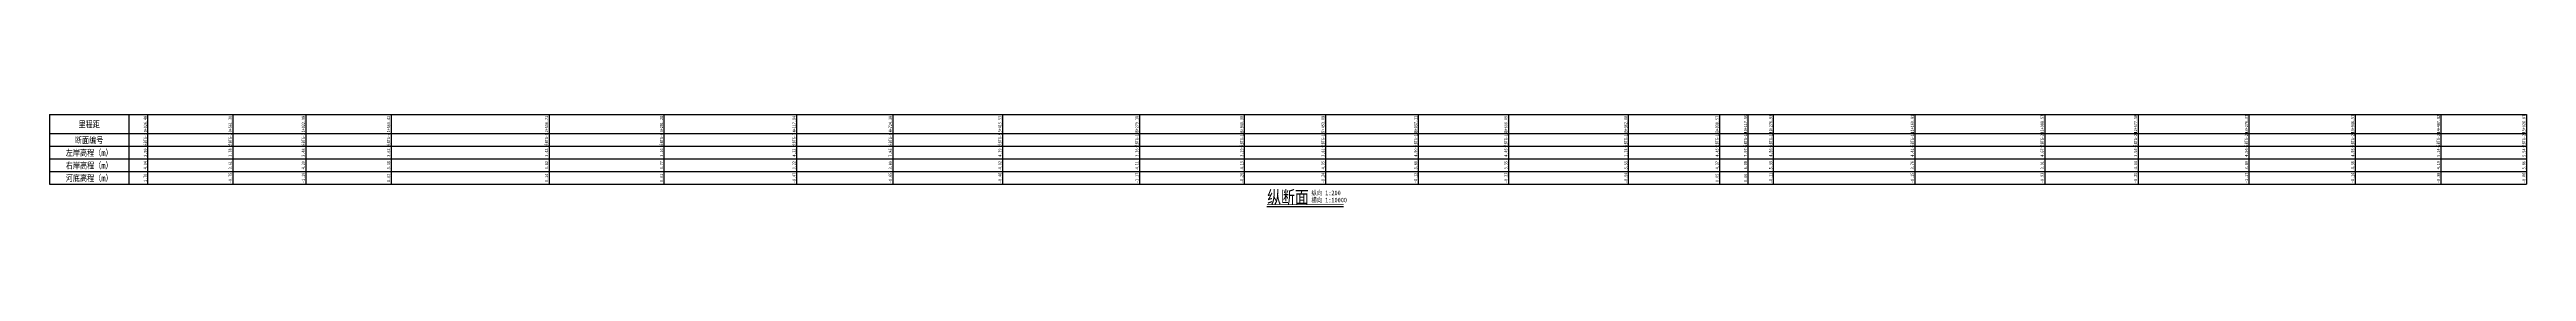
# Model space of a CAD drawing. Extents: x 529382 to 535020, y 3419646 to 3423811.
# Drawn here: x 533458 to 535020, y 3420248 to 3420306 of the extents above; entities that cross this region are included whole.
import ezdxf
from ezdxf.enums import TextEntityAlignment as Align

# ---------------------------------------------------------------- set-up
doc = ezdxf.new("R2010")
doc.units = 0
doc.header["$LTSCALE"] = 0.5
doc.layers.add('tab', color=9, linetype='CONTINUOUS')
doc.styles.add('HZ', font='fangsong_GB2312.ttf', dxfattribs={"width": 0.8})

msp = doc.modelspace()

# ---------------------------------------------------------------- linework, layer by layer
at = {"layer": 'tab'}
for p, q in [((533458.1, 3420306.2), (535020.1, 3420306.2)), ((533458.1, 3420306.2), (533458.1, 3420262.2)), ((533508.1, 3420306.2), (533508.1, 3420262.2)), ((533520.1, 3420262.2), (533520.1, 3420306.2)), ((533573.6, 3420306.2), (533573.6, 3420262.2)), ((533619.7, 3420306.2), (533619.7, 3420262.2)), ((533673.5, 3420306.2), (533673.5, 3420262.2)), ((533773.1, 3420306.2), (533773.1, 3420262.2)), ((533845.6, 3420306.2), (533845.6, 3420262.2)), ((533929.2, 3420306.2), (533929.2, 3420262.2)), ((533989.9, 3420306.2), (533989.9, 3420262.2)), ((534059, 3420306.2), (534059, 3420262.2)), ((534145.4, 3420306.2), (534145.4, 3420262.2)), ((534211.5, 3420306.2), (534211.5, 3420262.2)), ((534262.8, 3420306.2), (534262.8, 3420262.2)), ((534321.2, 3420306.2), (534321.2, 3420262.2)), ((534378.1, 3420306.2), (534378.1, 3420262.2)), ((534453.7, 3420306.2), (534453.7, 3420262.2)), ((534511.3, 3420306.2), (534511.3, 3420262.2)), ((534529.2, 3420306.2), (534529.2, 3420262.2)), ((534545.1, 3420306.2), (534545.1, 3420262.2)), ((534634.4, 3420306.2), (534634.4, 3420262.2)), ((534716.3, 3420306.2), (534716.3, 3420262.2)), ((534775.2, 3420306.2), (534775.2, 3420262.2)), ((534845.1, 3420306.2), (534845.1, 3420262.2)), ((534912.1, 3420306.2), (534912.1, 3420262.2)), ((534966.2, 3420306.2), (534966.2, 3420262.2)), ((535020.1, 3420306.2), (535020.1, 3420262.2)), ((533458.1, 3420294.2), (535020.1, 3420294.2)), ((533458.1, 3420286.2), (535020.1, 3420286.2)), ((533458.1, 3420278.2), (535020.1, 3420278.2)), ((533458.1, 3420270.2), (535020.1, 3420270.2)), ((533458.1, 3420262.2), (535020.1, 3420262.2))]:
    msp.add_line(p, q, dxfattribs=at)
at = {"layer": 'tab', "color": 9, "const_width": 0.5, "flags": 128}
msp.add_lwpolyline([(534225.8, 3420249.2), (534274.2, 3420249.2)], dxfattribs=at)
at = {"layer": 'tab', "color": 9, "flags": 128}
msp.add_lwpolyline([(534225.8, 3420248.2), (534274.2, 3420248.2)], dxfattribs=at)

# ---------------------------------------------------------------- texts
at = {"layer": 'tab', "color": 3, "style": 'HZ', "width": 0.8}
for s, p in [('0+026.48', (533520.1, 3420300.2)), ('0+561.30', (533573.6, 3420300.2)), ('1+022.98', (533619.7, 3420300.2)), ('1+560.42', (533673.5, 3420300.2)), ('2+556.71', (533773.1, 3420300.2)), ('3+281.28', (533845.6, 3420300.2)), ('4+117.94', (533929.2, 3420300.2)), ('4+724.38', (533989.9, 3420300.2)), ('5+415.53', (534059, 3420300.2)), ('6+279.10', (534145.4, 3420300.2)), ('6+940.38', (534211.5, 3420300.2)), ('7+453.09', (534262.8, 3420300.2)), ('8+037.11', (534321.2, 3420300.2)), ('8+606.09', (534378.1, 3420300.2)), ('9+362.00', (534453.7, 3420300.2)), ('9+938.57', (534511.3, 3420300.2)), ('10+117.56', (534529.2, 3420300.2)), ('10+276.93', (534545.1, 3420300.2)), ('11+169.81', (534634.4, 3420300.2)), ('11+988.57', (534716.3, 3420300.2)), ('12+577.58', (534775.2, 3420300.2)), ('13+276.37', (534845.1, 3420300.2)), ('13+946.57', (534912.1, 3420300.2)), ('14+487.82', (534966.2, 3420300.2)), ('15+026.87', (535020.1, 3420300.2)), ('长BTG-1', (533520.1, 3420290.2)), ('长BTG-2', (533573.6, 3420290.2)), ('长BTG-3', (533619.7, 3420290.2)), ('长BTG-4', (533673.5, 3420290.2)), ('长BTG-5', (533773.1, 3420290.2)), ('长BTG-6', (533845.6, 3420290.2)), ('长BTG-7', (533929.2, 3420290.2)), ('长BTG-8', (533989.9, 3420290.2)), ('长BTG-9', (534059, 3420290.2)), ('长BTG-10', (534145.4, 3420290.2)), ('长BTG-11', (534211.5, 3420290.2)), ('长BTG-12', (534262.8, 3420290.2)), ('长BTG-13', (534321.2, 3420290.2)), ('长BTG-14', (534378.1, 3420290.2)), ('长BTG-15', (534453.7, 3420290.2)), ('长BTG-16', (534511.3, 3420290.2)), ('长BTG-17', (534529.2, 3420290.2)), ('长BTG-18', (534545.1, 3420290.2)), ('长BTG-19', (534634.4, 3420290.2)), ('长BTG-20', (534716.3, 3420290.2)), ('长BTG-21', (534775.2, 3420290.2)), ('长BTG-22', (534845.1, 3420290.2)), ('长BTG-23', (534912.1, 3420290.2)), ('长BTG-24', (534966.2, 3420290.2)), ('长BTG-25', (535020.1, 3420290.2)), ('2.99', (533520.1, 3420282.2)), ('4.04', (533520.1, 3420274.2)), ('3.78', (533573.6, 3420282.2)), ('3.61', (533573.6, 3420274.2)), ('3.48', (533619.7, 3420282.2)), ('4.20', (533619.7, 3420274.2)), ('3.62', (533673.5, 3420282.2)), ('3.38', (533673.5, 3420274.2)), ('3.43', (533773.1, 3420282.2)), ('3.82', (533773.1, 3420274.2)), ('3.16', (533845.6, 3420282.2)), ('3.77', (533845.6, 3420274.2)), ('4.22', (533929.2, 3420282.2)), ('3.22', (533929.2, 3420274.2)), ('7.85', (533989.9, 3420282.2)), ('3.89', (533989.9, 3420274.2)), ('4.39', (534059, 3420282.2)), ('4.02', (534059, 3420274.2)), ('3.36', (534145.4, 3420282.2)), ('4.11', (534145.4, 3420274.2)), ('3.19', (534211.5, 3420282.2)), ('4.15', (534211.5, 3420274.2)), ('3.81', (534262.8, 3420282.2)), ('4.35', (534262.8, 3420274.2)), ('4.90', (534321.2, 3420282.2)), ('3.88', (534321.2, 3420274.2)), ('4.45', (534378.1, 3420282.2)), ('3.35', (534378.1, 3420274.2)), ('1.74', (534453.7, 3420282.2)), ('3.55', (534453.7, 3420274.2)), ('4.37', (534511.3, 3420274.2)), ('4.45', (534511.3, 3420282.2)), ('7.97', (534529.2, 3420282.2)), ('6.08', (534529.2, 3420274.2)), ('4.56', (534545.1, 3420282.2)), ('5.33', (534545.1, 3420274.2)), ('4.41', (534634.4, 3420282.2)), ('3.76', (534634.4, 3420274.2)), ('4.67', (534716.3, 3420282.2)), ('3.91', (534716.3, 3420274.2)), ('3.55', (534775.2, 3420282.2)), ('4.04', (534775.2, 3420274.2)), ('4.56', (534845.1, 3420282.2)), ('3.89', (534845.1, 3420274.2)), ('4.93', (534912.1, 3420282.2)), ('4.36', (534912.1, 3420274.2)), ('5.14', (534966.2, 3420282.2)), ('4.19', (534966.2, 3420274.2)), ('5.54', (535020.1, 3420282.2)), ('5.86', (535020.1, 3420274.2)), ('1.70', (533520.1, 3420266.2)), ('-0.75', (533573.6, 3420266.2)), ('-1.19', (533619.7, 3420266.2)), ('0.03', (533673.5, 3420266.2)), ('0.14', (533773.1, 3420266.2)), ('0.01', (533845.6, 3420266.2)), ('-0.47', (533929.2, 3420266.2)), ('-0.65', (533989.9, 3420266.2)), ('-0.46', (534059, 3420266.2)), ('-1.17', (534145.4, 3420266.2)), ('-0.26', (534211.5, 3420266.2)), ('-0.24', (534262.8, 3420266.2)), ('-0.12', (534321.2, 3420266.2)), ('-0.23', (534378.1, 3420266.2)), ('-0.54', (534453.7, 3420266.2)), ('0.05', (534511.3, 3420266.2)), ('0.06', (534529.2, 3420266.2)), ('-0.11', (534545.1, 3420266.2)), ('-0.15', (534634.4, 3420266.2)), ('-0.93', (534716.3, 3420266.2)), ('-0.25', (534775.2, 3420266.2)), ('-1.17', (534845.1, 3420266.2)), ('-0.14', (534912.1, 3420266.2)), ('-0.38', (534966.2, 3420266.2)), ('-0.80', (535020.1, 3420266.2))]:
    msp.add_text(s, height=2, rotation=90, dxfattribs=at).set_placement(p, align=Align.BOTTOM_CENTER)
for s, height, p in [('断面编号', 4, (533483.1, 3420290.2)), ('里程距', 4, (533483.1, 3420300.2)), ('左岸高程（m）', 4, (533483.1, 3420282.2)), ('右岸高程（m）', 4, (533483.1, 3420274.2)), ('河底高程（m）', 4, (533483.1, 3420266.2)), ('纵断面', 8, (534239.1, 3420254.2))]:
    msp.add_text(s, height=height, dxfattribs=at).set_placement(p, align=Align.MIDDLE)
for s, p in [('纵向 1:200', (534253.9, 3420255.2)), ('横向 1:10000', (534253.9, 3420250.7))]:
    msp.add_text(s, height=3, dxfattribs=at).set_placement(p)

doc.saveas('drawing.dxf')
